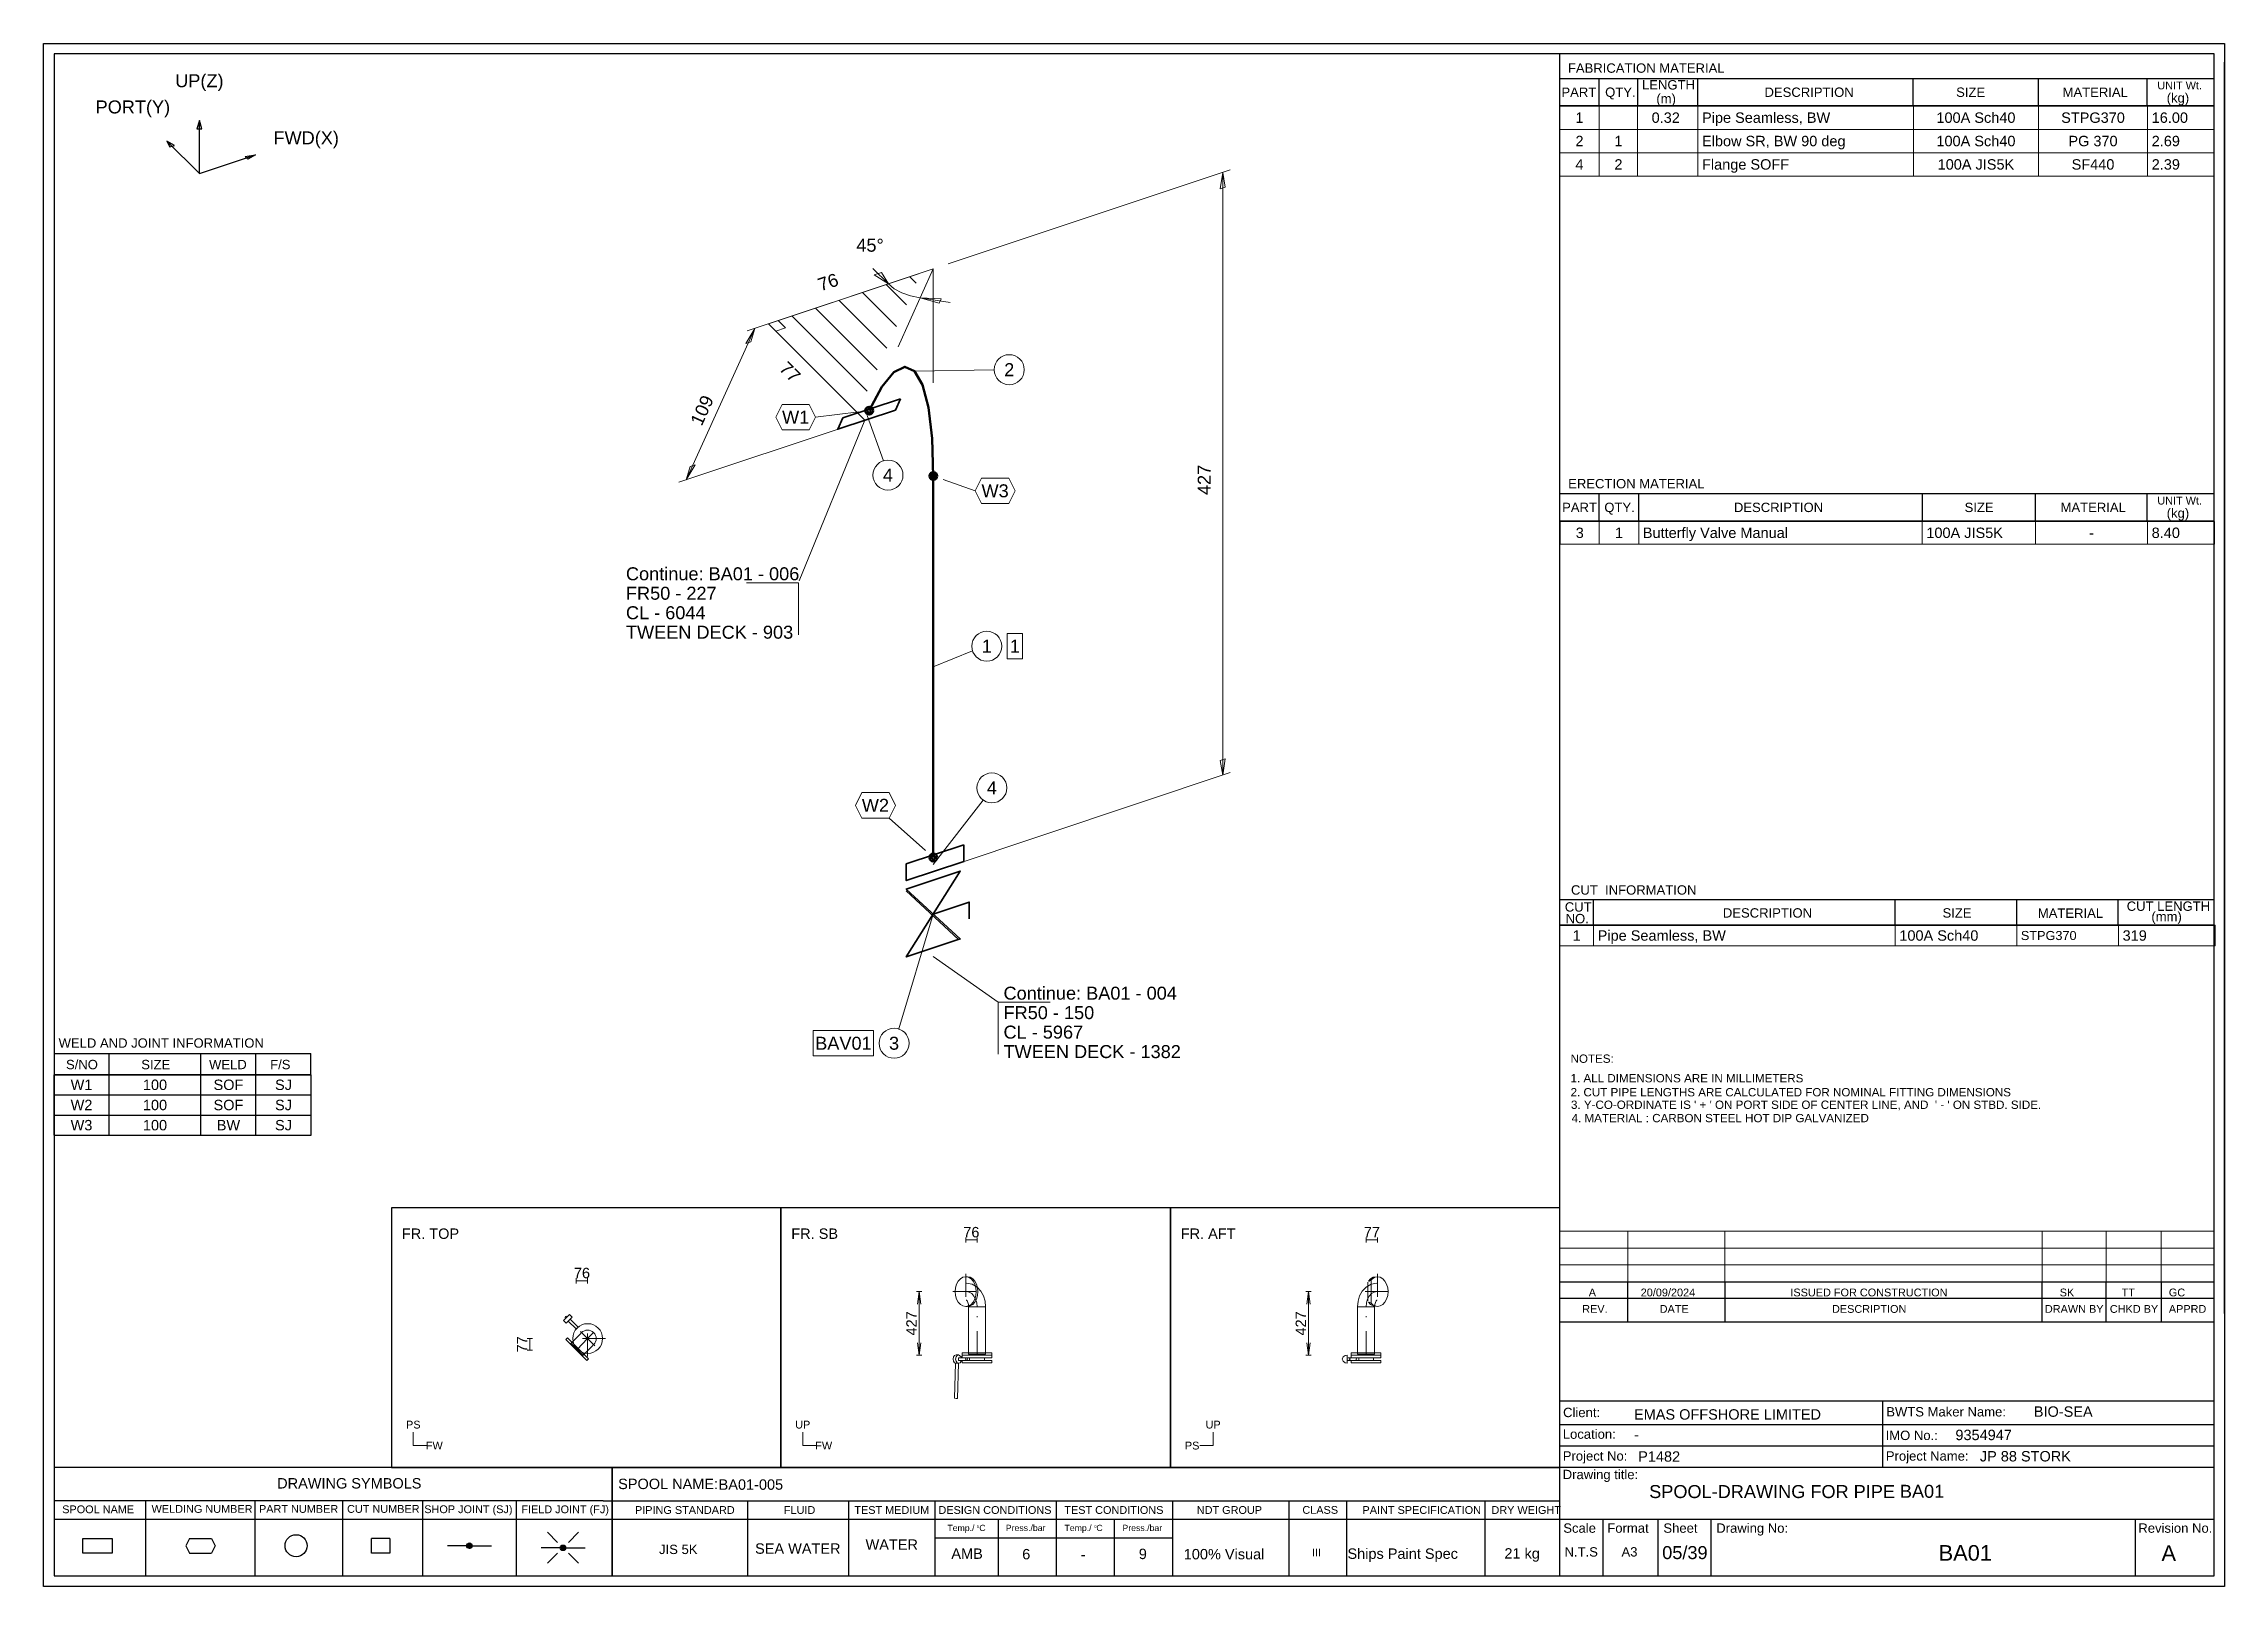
# Model space of a CAD drawing. Header units: millimetres. Extents: x 0 to 420, y 0 to 297.
import ezdxf
from ezdxf.enums import TextEntityAlignment as Align

# ---------------------------------------------------------------- set-up
doc = ezdxf.new("R2010")
doc.units = ezdxf.units.MM
doc.linetypes.add('DOTTED_DASHED5', pattern=[10, 4.444444, -2.666667, 0.222222, -2.666667])
doc.linetypes.add('DOTTED_DASHED6', pattern=[9.99992, 4.444409, -2.666645, 0.22222, -2.666645])
for name, color, linetype in [('FramesFromTables', 40, 'Continuous'), ('I_Coordinates', 11, 'Continuous'), ('I_CutNumbers', 10, 'Continuous'), ('I_Dimensions', 4, 'Continuous'), ('I_OtherComponents', 2, 'Continuous'), ('I_PartNumbers', 9, 'Continuous'), ('I_Pipes', 1, 'Continuous'), ('I_Tags', 8, 'Continuous'), ('I_Triangles', 5, 'Continuous'), ('SymbolsOnDrawingSheet', 1, 'Continuous'), ('TextFromTables', 2, 'Continuous'), ('TextFromTextBoxes', 2, 'Continuous')]:
    doc.layers.add(name, color=color, linetype=linetype)
doc.styles.add('Cadmatic Default Text', font='arial.ttf')

msp = doc.modelspace()

# ---------------------------------------------------------------- texts
at = {"layer": 'SymbolsOnDrawingSheet', "linetype": 'ByBlock', "lineweight": 25, "style": 'Cadmatic Default Text'}
for s, p in [('UP(Z)', (30, 289.86)), ('PORT(Y)', (17.19, 284.81)), ('FWD(X)', (50.57, 278.86))]:
    msp.add_text(s, height=2.5, dxfattribs=at).set_placement(p, align=Align.MIDDLE_CENTER)
for s, p in [('FR. TOP', (69, 68.9)), ('FR. SB', (144, 68.9)), ('FR. AFT', (219, 68.9))]:
    msp.add_text(s, height=2, dxfattribs=at).set_placement(p, align=Align.TOP_LEFT)
at = {"layer": 'SymbolsOnDrawingSheet', "linetype": 'ByBlock', "lineweight": 13, "style": 'Cadmatic Default Text'}
for s, p in [('76', (178.68, 68.19)), ('77', (255.81, 68.19)), ('76', (103.68, 60.33))]:
    msp.add_text(s, height=2, dxfattribs=at).set_placement(p, align=Align.MIDDLE_CENTER)
for s, p in [('427', (167.14, 50.63)), ('427', (242.12, 50.63)), ('77', (92.14, 46.59))]:
    msp.add_text(s, height=2, rotation=90, dxfattribs=at).set_placement(p, align=Align.MIDDLE_CENTER)
at = {"layer": 'SymbolsOnDrawingSheet', "linetype": 'ByBlock', "lineweight": 18, "style": 'Cadmatic Default Text'}
for s, p in [('PS', (71.2, 31.14)), ('UP', (146.2, 31.14)), ('UP', (225.24, 31.14)), ('FW', (75.24, 27.1)), ('FW', (150.24, 27.1)), ('PS', (221.2, 27.1))]:
    msp.add_text(s, height=1.5, dxfattribs=at).set_placement(p, align=Align.MIDDLE_CENTER)

# ---------------------------------------------------------------- blocks, each defined once
blk = doc.blocks.new('BA01726636989_BOM_4')
at = {"layer": 'FramesFromTables', "linetype": 'ByBlock', "lineweight": 18}
for p, q in [((292, 285), (418, 285)), ((292, 271.5), (292, 285)), ((292, 271.5), (292, 285)), ((299.6, 271.5), (299.6, 285)), ((299.6, 271.5), (299.6, 285)), ((307, 271.5), (307, 285)), ((307, 271.5), (307, 285)), ((318.6, 271.5), (318.6, 285)), ((318.6, 271.5), (318.6, 285)), ((360.1, 271.5), (360.1, 285)), ((360.1, 271.5), (360.1, 285)), ((384.2, 271.5), (384.2, 285)), ((384.2, 271.5), (384.2, 285)), ((405.2, 271.5), (405.2, 285)), ((405.2, 271.5), (405.2, 285)), ((418, 271.5), (418, 285)), ((292, 280.5), (418, 280.5)), ((292, 276), (418, 276)), ((292, 205), (418.1, 205)), ((292, 200.67), (292, 205)), ((292.1, 200.67), (292.1, 205)), ((299.6, 200.67), (299.6, 205)), ((299.6, 200.67), (299.6, 205)), ((307.2, 200.67), (307.2, 205)), ((307.2, 200.67), (307.2, 205)), ((361.8, 200.67), (361.8, 205)), ((361.8, 200.67), (361.8, 205)), ((383.6, 200.67), (383.6, 205)), ((383.6, 200.67), (383.6, 205)), ((405.2, 200.67), (405.2, 205)), ((405.2, 200.67), (405.2, 205)), ((418, 200.67), (418, 205)), ((292, 127.3), (418.2, 127.3)), ((292, 123.3), (292, 127.3)), ((292, 123.3), (292, 127.3)), ((298.5, 123.3), (298.5, 127.3)), ((298.5, 123.3), (298.5, 127.3)), ((356.6, 123.3), (356.6, 127.3)), ((356.6, 123.3), (356.6, 127.3)), ((380, 123.3), (380, 127.3)), ((380, 123.3), (380, 127.3)), ((399.6, 123.3), (399.6, 127.3)), ((399.6, 123.3), (399.6, 127.3)), ((418, 123.3), (418, 127.3)), ((292, 68.4), (418, 68.4)), ((292, 58.6), (292, 68.4)), ((292, 58.6), (292, 68.4)), ((305.1, 58.6), (305.1, 68.4)), ((305.1, 58.6), (305.1, 68.4)), ((323.8, 58.6), (323.8, 68.4)), ((323.8, 58.6), (323.8, 68.4)), ((384.9, 58.6), (384.9, 68.4)), ((384.9, 58.6), (384.9, 68.4)), ((397.2, 58.6), (397.2, 68.4)), ((397.2, 58.6), (397.2, 68.4)), ((407.8, 58.6), (407.8, 68.4)), ((407.8, 58.6), (407.8, 68.4)), ((418, 58.6), (418, 68.4)), ((292, 65.13), (418, 65.13)), ((292, 61.87), (418, 61.87))]:
    blk.add_line(p, q, dxfattribs=at)
at = {"layer": 'FramesFromTables', "linetype": 'ByBlock', "lineweight": -3}
for p, q in [((2, 98.5), (51.5, 98.5)), ((2, 86.85), (2, 98.5)), ((2, 86.85), (2, 98.5)), ((12.6, 86.85), (12.6, 98.5)), ((12.6, 86.85), (12.6, 98.5)), ((30.3, 86.85), (30.3, 98.5)), ((30.3, 86.85), (30.3, 98.5)), ((40.9, 86.85), (40.9, 98.5)), ((40.9, 86.85), (40.9, 98.5)), ((51.5, 86.85), (51.5, 98.5)), ((2, 94.62), (51.5, 94.62)), ((2, 90.73), (51.5, 90.73))]:
    blk.add_line(p, q, dxfattribs=at)
at = {"layer": 'FramesFromTables', "linetype": 'ByBlock', "lineweight": 18, "flags": 128}
for points in [[(292, 271.5), (418, 271.5), (418, 285)], [(292, 200.67), (418.1, 200.67), (418.1, 205)], [(292, 123.3), (418.2, 123.3), (418.2, 127.3)], [(292, 58.6), (418, 58.6), (418, 68.4)]]:
    blk.add_lwpolyline(points, dxfattribs=at)
at = {"layer": 'FramesFromTables', "linetype": 'ByBlock', "lineweight": -3, "flags": 128}
blk.add_lwpolyline([(2, 86.85), (51.5, 86.85), (51.5, 98.5)], dxfattribs=at)
at = {"layer": 'TextFromTables', "linetype": 'ByBlock', "lineweight": 13, "style": 'Cadmatic Default Text'}
for s, p in [('1', (295.8, 282.75)), ('2', (295.8, 278.25)), ('4', (295.8, 273.75))]:
    blk.add_text(s, height=2, dxfattribs=at).set_placement(p, align=Align.MIDDLE_CENTER)
at = {"layer": 'TextFromTables', "linetype": 'ByBlock', "lineweight": 25, "style": 'Cadmatic Default Text'}
for s, p in [('0.32 ', (312.8, 282.75)), ('100A Sch40', (372.15, 282.75)), ('STPG370', (394.7, 282.75)), ('1', (303.3, 278.25)), ('100A Sch40', (372.15, 278.25)), ('PG 370', (394.7, 278.25)), ('2', (303.3, 273.75)), ('100A JIS5K', (372.15, 273.75)), ('SF440', (394.7, 273.75)), ('3', (295.85, 202.83)), ('1', (303.4, 202.83)), ('-', (394.4, 202.83)), ('1', (295.25, 125.3)), ('W1', (7.3, 96.56)), ('100', (21.45, 96.56)), ('SOF', (35.6, 96.56)), ('SJ', (46.2, 96.56)), ('W2', (7.3, 92.67)), ('100', (21.45, 92.67)), ('SOF', (35.6, 92.67)), ('SJ', (46.2, 92.67)), ('W3', (7.3, 88.79)), ('100', (21.45, 88.79)), ('BW', (35.6, 88.79)), ('SJ', (46.2, 88.79))]:
    blk.add_text(s, height=2, dxfattribs=at).set_placement(p, align=Align.MIDDLE_CENTER)
for s, height, p in [('Pipe Seamless, BW ', 2, (319.4, 282.75)), ('16.00', 2, (406, 282.75)), ('Elbow SR, BW 90 deg', 2, (319.4, 278.25)), ('2.69', 2, (406, 278.25)), ('Flange SOFF ', 2, (319.4, 273.75)), ('2.39', 2, (406, 273.75)), ('Butterfly Valve Manual ', 2, (308, 202.83)), ('100A JIS5K', 2, (362.6, 202.83)), ('8.40', 2, (406, 202.83)), ('Pipe Seamless, BW', 2, (299.3, 125.3)), ('100A Sch40', 2, (357.4, 125.3)), ('STPG370', 1.75, (380.8, 125.3)), ('319', 2, (400.4, 125.3))]:
    blk.add_text(s, height=height, dxfattribs=at).set_placement(p, align=Align.MIDDLE_LEFT)
at = {"layer": 'TextFromTextBoxes', "linetype": 'ByBlock', "lineweight": -3, "style": 'Cadmatic Default Text'}
for s, p in [('EMAS OFFSHORE LIMITED', (306.3, 33.1)), ('BIO-SEA', (383.3, 33.65)), ('9354947', (368.2, 29.15)), ('-', (306.3, 29.2)), ('P1482', (307.1, 25)), ('JP 88 STORK', (372.9, 25.05)), ('BA01-005', (130, 19.6))]:
    blk.add_text(s, height=2, dxfattribs=at).set_placement(p, align=Align.MIDDLE_LEFT)
at = {"layer": 'TextFromTextBoxes', "linetype": 'ByBlock', "lineweight": 25, "style": 'Cadmatic Default Text'}
blk.add_text('BA01', height=2.5, dxfattribs=at).set_placement((357.5, 18.3), align=Align.MIDDLE_LEFT)
at = {"layer": 'TextFromTextBoxes', "linetype": 'ByBlock', "lineweight": -3, "style": 'Cadmatic Default Text'}
for s, height, p in [('WATER', 2, (163.35, 8.05)), ('SEA WATER', 2, (145.25, 7.28)), ('AMB', 2, (177.85, 6.3)), ('6', 2, (189.25, 6.2)), ('-', 2, (200.2, 6.15)), ('9', 2, (211.7, 6.25)), ('100% Visual', 2, (227.35, 6.2)), ('Ships Paint Spec', 2, (261.75, 6.3)), ('21 kg', 2, (284.75, 6.35)), ('05/39', 2.5, (316.1, 6.5))]:
    blk.add_text(s, height=height, dxfattribs=at).set_placement(p, align=Align.MIDDLE_CENTER)
at = {"layer": 'TextFromTextBoxes', "linetype": 'ByBlock', "lineweight": 25, "style": 'Cadmatic Default Text'}
blk.add_text('BA01', height=3, dxfattribs=at).set_placement((370.1, 6.45), align=Align.MIDDLE_CENTER)
blk = doc.blocks.new('SEDS_SPOOL_FORMAT_Gol_4')
at = {"layer": 'SymbolsOnDrawingSheet', "linetype": 'ByBlock', "lineweight": -3, "flags": 128}
for points in [[(0, 297), (420, 297), (420, 0), (0, 0), (0, 297)], [(418.01, 295.01), (2, 295.01)], [(2, 295.01), (2, 2)], [(292.02, 50.91), (292.02, 295.01)], [(418.01, 2), (418.01, 295.01)], [(292.02, 290.3), (418.01, 290.3)], [(299.59, 285.01), (299.59, 290.3)], [(307.02, 285.01), (307.02, 290.3)], [(318.61, 285.01), (318.61, 290.3)], [(360.08, 285.01), (360.08, 290.3)], [(384.18, 285.01), (384.18, 290.3)], [(405.15, 285.01), (405.15, 290.3)], [(405.15, 285.01), (405.15, 290.3)], [(420, 52.53), (420, 293.46)], [(420, 52.53), (420, 293.46)], [(292.02, 284.66), (292.02, 288.77)], [(292, 285), (418, 285)], [(292, 253.5), (292, 285)], [(292, 253.5), (292, 285)], [(292.02, 285.01), (418.01, 285.01)], [(418.01, 285.01), (292.02, 285.01)], [(418, 253.5), (418, 285)], [(292.02, 210.38), (418.01, 210.38)], [(299.57, 205.08), (299.57, 210.38)], [(307.21, 205.08), (307.21, 210.38)], [(361.83, 205.03), (361.83, 210.38)], [(383.61, 205.08), (383.61, 210.38)], [(405.15, 205.17), (405.15, 210.38)], [(292.02, 205.08), (292.02, 209.18)], [(292.02, 205.08), (418.01, 205.08)], [(292.02, 186.7), (292.02, 205.08)], [(292.02, 186.7), (292.02, 205.08)], [(418.01, 205.08), (292.02, 205.08)], [(418, 166), (418, 205)], [(292.02, 132.23), (418.01, 132.23)], [(292.02, 127.3), (292.02, 131.41)], [(298.48, 127.3), (298.48, 132.23)], [(356.6, 127.3), (356.6, 132.23)], [(380.01, 127.3), (380.01, 132.23)], [(399.56, 127.3), (399.56, 132.23)], [(292.02, 127.3), (418.01, 127.3)], [(418.01, 127.3), (292.02, 127.3)], [(418, 111.3), (418, 127.3)], [(2, 102.57), (51.49, 102.57)], [(12.6, 98.45), (12.6, 102.57)], [(30.28, 98.45), (30.28, 102.57)], [(40.88, 98.45), (40.88, 102.57)], [(51.49, 98.45), (51.49, 102.57)], [(2, 98.5), (51.5, 98.5)], [(2, 98.5), (51.5, 98.5)], [(51.49, 98.47), (2, 98.47)], [(2, 98.45), (51.49, 98.45)], [(418, 55.4), (418, 68.5)], [(292.02, 52.57), (292.02, 66.5)], [(292.02, 52.57), (292.02, 66.5)], [(292.02, 58.6), (418.01, 58.6)], [(292.02, 55.47), (418.01, 55.47)], [(305.1, 50.91), (305.1, 58.6)], [(323.84, 50.91), (323.84, 58.6)], [(384.91, 50.91), (384.91, 58.6)], [(397.21, 50.91), (397.21, 58.6)], [(407.86, 50.91), (407.86, 58.6)], [(292.02, 50.91), (418.01, 50.91)], [(292.02, 2), (292.02, 50.91)], [(292.02, 35.73), (418.01, 35.73)], [(354.24, 22.93), (354.24, 35.73)], [(292.02, 31.13), (418.01, 31.13)], [(292.02, 27.03), (418.01, 27.03)], [(2, 22.93), (107.74, 22.93)], [(107.74, 22.93), (292.02, 22.93)], [(109.52, 22.93), (109.52, 2)], [(109.52, 2), (109.52, 22.93)], [(292.02, 22.93), (418.01, 22.93)], [(107.74, 16.45), (2, 16.45)], [(2, 12.91), (292.02, 12.91)], [(19.62, 16.45), (19.62, 2)], [(40.69, 16.45), (40.69, 2)], [(57.56, 16.45), (57.56, 2)], [(72.95, 16.45), (72.95, 2)], [(91.02, 16.45), (91.02, 2)], [(107.74, 16.45), (292.02, 16.45)], [(135.58, 16.45), (135.58, 2)], [(155.03, 16.45), (155.03, 2)], [(171.67, 16.45), (171.67, 2)], [(183.82, 12.91), (183.82, 2)], [(195.02, 16.45), (195.02, 2)], [(206.21, 12.91), (206.21, 2)], [(217.4, 16.45), (217.4, 2)], [(239.85, 16.45), (239.85, 2)], [(250.91, 16.34), (250.91, 2)], [(277.59, 16.45), (277.59, 2)], [(292.02, 12.91), (418.01, 12.91)], [(300.39, 2), (300.39, 12.91)], [(310.96, 2), (310.96, 12.91)], [(321.13, 2), (321.13, 12.91)], [(402.9, 2), (402.9, 12.91)], [(13.2, 6.41), (7.55, 6.41), (7.55, 9.23), (13.2, 9.23)], [(13.2, 9.23), (13.2, 6.41)], [(28.12, 9.23), (27.42, 7.82)], [(28.12, 9.23), (32.36, 9.23)], [(32.36, 9.23), (33.07, 7.82)], [(66.68, 9.23), (66.68, 6.41), (63.15, 6.41), (63.15, 9.23)], [(66.68, 9.23), (63.15, 9.23)], [(99, 8.47), (97.06, 10.41)], [(101.09, 8.47), (103.03, 10.41)], [(171.67, 9.37), (217.4, 9.37)], [(171.67, 9.37), (217.4, 9.37)], [(27.42, 7.82), (28.12, 6.41)], [(28.12, 6.41), (32.36, 6.41)], [(33.07, 7.82), (32.36, 6.41)], [(81.48, 7.82), (77.79, 7.82)], [(81.49, 7.78), (82.04, 8.32)], [(81.51, 7.9), (81.93, 8.32)], [(81.52, 7.7), (82.14, 8.32)], [(81.55, 7.62), (82.22, 8.29)], [(81.56, 8.06), (81.76, 8.26)], [(81.57, 7.54), (82.28, 8.25)], [(81.62, 7.48), (82.34, 8.2)], [(81.68, 7.44), (82.4, 8.16)], [(81.74, 7.39), (82.45, 8.1)], [(81.8, 7.35), (82.48, 8.02)], [(81.88, 7.32), (82.5, 7.94)], [(81.98, 7.32), (82.53, 7.86)], [(82.09, 7.32), (82.52, 7.75)], [(82.24, 7.36), (82.47, 7.59)], [(82.54, 7.82), (86.24, 7.82)], [(99.51, 7.42), (95.82, 7.42)], [(99, 6.38), (97.06, 4.44)], [(99.53, 7.47), (99.99, 7.93)], [(99.53, 7.37), (100.1, 7.93)], [(99.56, 7.29), (100.2, 7.93)], [(99.58, 7.62), (99.88, 7.93)], [(99.58, 7.21), (100.27, 7.89)], [(99.61, 7.13), (100.33, 7.84)], [(99.67, 7.08), (100.39, 7.8)], [(99.73, 7.03), (100.45, 7.75)], [(99.79, 6.99), (100.49, 7.69)], [(99.85, 6.94), (100.52, 7.61)], [(99.94, 6.92), (100.54, 7.53)], [(100.04, 6.92), (100.57, 7.45)], [(100.15, 6.92), (100.54, 7.31)], [(100.38, 7.04), (100.49, 7.15)], [(100.57, 7.42), (104.27, 7.42)], [(101.09, 6.38), (103.03, 4.44)], [(2, 2), (418.01, 2)]]:
    blk.add_lwpolyline(points, dxfattribs=at)
at = {"layer": 'SymbolsOnDrawingSheet', "linetype": 'ByBlock', "lineweight": -3}
for centre, radius in [((48.63, 7.82), 2.12), ((82.01, 7.82), 0.53), ((100.04, 7.42), 0.53)]:
    blk.add_circle(centre, radius, dxfattribs=at)
at = {"layer": 'SymbolsOnDrawingSheet', "linetype": 'ByBlock', "lineweight": -3, "style": 'Cadmatic Default Text'}
for s, height, p in [('FABRICATION MATERIAL', 1.8, (293.57, 293.19)), ('LENGTH', 1.8, (307.84, 289.97)), ('PART', 1.8, (292.32, 288.55)), ('QTY.', 1.8, (300.74, 288.55)), ('DESCRIPTION', 1.8, (331.43, 288.55)), ('SIZE', 1.8, (368.34, 288.55)), ('MATERIAL', 1.8, (388.84, 288.55)), ('UNIT Wt.', 1.5, (407.08, 289.7)), (' (kg)', 1.8, (408.19, 287.46)), ('ERECTION MATERIAL', 1.8, (293.62, 213.19)), ('PART', 1.8, (292.45, 208.62)), ('QTY.', 1.8, (300.58, 208.62)), ('DESCRIPTION', 1.8, (325.54, 208.62)), ('SIZE', 1.8, (369.97, 208.62)), ('MATERIAL', 1.8, (388.45, 208.62)), ('UNIT Wt.', 1.5, (407.08, 209.77)), (' (kg)', 1.8, (408.19, 207.53)), ('CUT  INFORMATION', 1.8, (294.16, 134.97)), ('CUT ', 1.8, (292.97, 131.7)), ('DESCRIPTION', 1.8, (323.41, 130.55)), ('SIZE', 1.8, (365.72, 130.55)), ('MATERIAL', 1.8, (384.07, 130.5)), ('CUT LENGTH', 1.8, (401.19, 131.85)), ('NO.', 1.8, (293.13, 129.46)), ('(mm)', 1.8, (405.94, 129.85)), ('WELD AND JOINT INFORMATION', 1.8, (2.89, 105.5)), ('S/NO', 1.8, (4.31, 101.36)), ('SIZE', 1.8, (18.81, 101.36)), ('WELD', 1.8, (31.86, 101.36)), ('F/S', 1.8, (43.63, 101.36)), ('SPOOL-DRAWING FOR PIPE', 2.5, (309.22, 19.5))]:
    blk.add_text(s, height=height, dxfattribs=at).set_placement(p, align=Align.TOP_LEFT)
for s, height, p in [('(m)', 1.8, (310.6, 285.51)), ('Client:', 1.8, (292.64, 32.58)), ('BWTS Maker Name:', 1.8, (354.88, 32.71)), ('Location:', 1.8, (292.58, 28.41)), ('IMO No.:', 1.8, (354.76, 28.17)), ('Project No:', 1.8, (292.58, 24.2)), ('Project Name:', 1.8, (354.8, 24.2)), ('Drawing title:', 1.8, (292.57, 20.64)), ('DRAWING SYMBOLS', 2, (44.98, 18.84)), ('Temp./  C   ', 1.2, (174.06, 10.65)), ('0', 0.53, (179.71, 11.25)), ('Press./bar', 1.2, (185.31, 10.65)), ('Temp./  C   ', 1.2, (196.61, 10.65)), ('0', 0.53, (202.37, 11.25)), ('Press./bar', 1.2, (207.78, 10.65)), ('Scale', 1.8, (292.68, 10.32)), ('Format', 1.8, (301.16, 10.32)), ('Sheet', 1.8, (311.96, 10.32)), ('Drawing No:', 1.8, (322.14, 10.32)), ('Revision No.', 1.8, (403.43, 10.32)), ('N.T.S', 1.8, (292.92, 5.74)), ('A3', 1.8, (303.89, 5.74))]:
    blk.add_text(s, height=height, dxfattribs=at).set_placement(p)
for s, height, p in [('NOTES:', 1.6, (294.08, 101.59)), ('1. ALL DIMENSIONS ARE IN MILLIMETERS', 1.6, (294.08, 97.83)), ('2. CUT PIPE LENGTHS ARE CALCULATED FOR NOMINAL FITTING DIMENSIONS', 1.6, (294.08, 95.13)), ("3. Y-CO-ORDINATE IS ' + ' ON PORT SIDE OF CENTER LINE, AND  ' - ' ON STBD. SIDE.", 1.6, (294.16, 92.72)), ('4. MATERIAL : CARBON STEEL HOT DIP GALVANIZED', 1.6, (294.28, 90.15)), ('A', 1.5, (297.58, 56.58)), ('20/09/2024', 1.5, (307.59, 56.58)), ('ISSUED FOR CONSTRUCTION', 1.5, (336.41, 56.58)), ('SK', 1.5, (388.28, 56.58)), ('TT', 1.5, (400.21, 56.58)), ('GC', 1.5, (409.3, 56.58)), ('REV.', 1.5, (296.32, 53.41)), ('DATE', 1.5, (311.24, 53.41)), ('DESCRIPTION', 1.5, (344.43, 53.41)), ('DRAWN BY', 1.5, (385.43, 53.41)), ('CHKD BY', 1.5, (397.94, 53.41)), ('APPRD', 1.5, (409.3, 53.41)), ('SPOOL NAME:', 2, (110.65, 19.73)), ('SPOOL NAME', 1.5, (3.58, 14.83)), ('WELDING NUMBER', 1.5, (20.79, 14.91)), ('PART NUMBER', 1.5, (41.48, 14.91)), ('CUT NUMBER', 1.5, (58.44, 14.91)), ('SHOP JOINT (SJ)', 1.5, (73.31, 14.85)), ('FIELD JOINT (FJ)', 1.5, (92, 14.83)), ('PIPING STANDARD', 1.5, (113.89, 14.7)), ('FLUID', 1.5, (142.57, 14.7)), ('TEST MEDIUM', 1.5, (156.14, 14.7)), ('DESIGN CONDITIONS', 1.5, (172.34, 14.7)), ('TEST CONDITIONS', 1.5, (196.58, 14.7)), ('NDT GROUP', 1.5, (222.09, 14.7)), ('CLASS', 1.5, (242.43, 14.72)), ('PAINT SPECIFICATION', 1.5, (254.01, 14.7)), ('DRY WEIGHT', 1.5, (278.84, 14.7)), ('JIS 5K', 1.8, (118.53, 7.12)), ('III', 1.5, (244.26, 6.51)), ('A', 3, (407.89, 6.4))]:
    blk.add_text(s, height=height, dxfattribs=at).set_placement(p, align=Align.MIDDLE_LEFT)
blk = doc.blocks.new('BA01726636989_PRT_25_3')
at = {"layer": 'I_OtherComponents', "linetype": 'ByBlock', "lineweight": 35}
blk.add_line((114.15, 110.61), (124.2, 101.22), dxfattribs=at)
at = {"layer": 'I_OtherComponents', "linetype": 'ByBlock', "lineweight": 35, "flags": 128}
for points in [[(119.35, 112.67), (124.54, 114.4), (114.15, 97.87), (124.54, 101.34), (114.15, 110.94), (119.35, 112.67)], [(119.35, 106.14), (126.27, 108.45), (126.27, 105.18)]]:
    blk.add_lwpolyline(points, dxfattribs=at)
at = {"layer": 'I_OtherComponents', "flags": 1}
blk.add_attdef('ValvePos', (119.35, 106.14), '', height=2.5, dxfattribs=at)
blk = doc.blocks.new('BA01726636989_PRT_26_3')
at = {"layer": 'I_OtherComponents', "linetype": 'ByBlock', "lineweight": 35, "flags": 128}
blk.add_lwpolyline([(125.23, 119.48), (125.23, 116.27), (114.15, 112.57), (114.15, 115.78), (125.23, 119.48)], dxfattribs=at)
at = {"layer": 'I_OtherComponents', "linetype": 'ByBlock', "lineweight": 50}
for radius in [0.75, 0.375]:
    blk.add_circle((119.35, 117.02), radius, dxfattribs=at)
blk = doc.blocks.new('BA01726636989_PRT_27_3')
at = {"layer": 'I_Pipes', "linetype": 'ByBlock', "lineweight": 50}
blk.add_line((119.35, 117.02), (119.35, 190.46), dxfattribs=at)
blk = doc.blocks.new('BA01726636989_PRT_28_3')
at = {"layer": 'I_Pipes', "linetype": 'ByBlock', "lineweight": 0}
for q in [(112.55, 215.33), (119.35, 208.4)]:
    blk.add_line((119.35, 230.33), q, dxfattribs=at)
at = {"layer": 'I_Pipes', "linetype": 'ByBlock', "lineweight": 50, "flags": 128}
blk.add_lwpolyline([(119.35, 190.46), (119.11, 197.71), (118.41, 203.64), (117.26, 208.01), (115.73, 210.66), (113.86, 211.49), (111.72, 210.46), (109.41, 207.61), (107, 203.05)], dxfattribs=at)
at = {"layer": 'I_Pipes', "linetype": 'ByBlock', "lineweight": 50}
for centre, radius in [((107, 203.05), 0.75), ((107, 203.05), 0.375), ((119.35, 190.46), 0.75), ((119.35, 190.46), 0.375)]:
    blk.add_circle(centre, radius, dxfattribs=at)
blk = doc.blocks.new('BA01726636989_PRT_29_3')
at = {"layer": 'I_OtherComponents', "linetype": 'ByBlock', "lineweight": 35, "flags": 128}
blk.add_lwpolyline([(113.04, 205.35), (112.04, 203.15), (100.96, 199.46), (101.95, 201.66), (113.04, 205.35)], dxfattribs=at)
at = {"layer": 'I_OtherComponents', "linetype": 'ByBlock', "lineweight": 50}
for radius in [0.75, 0.375]:
    blk.add_circle((107, 203.05), radius, dxfattribs=at)
blk = doc.blocks.new('BA01726636989_TRI_0_3')
at = {"layer": 'I_Triangles', "linetype": 'ByBlock', "lineweight": 0}
for p, q in [((110.28, 227.3), (114.16, 223.42)), ((114.81, 228.82), (116.05, 227.58)), ((96.67, 222.77), (108.51, 210.93)), ((101.21, 224.28), (110.39, 215.09)), ((105.74, 225.79), (112.28, 219.26)), ((92.14, 221.26), (106.62, 206.77))]:
    blk.add_line(p, q, dxfattribs=at)
at = {"layer": 'I_Triangles', "linetype": 'ByBlock', "lineweight": 0, "flags": 128}
for points in [[(119.35, 230.33), (87.6, 219.75), (106.15, 201.19)], [(122.62, 223.87), (116.82, 224.74), (120.89, 224.6), (120.48, 223.71), (116.82, 224.74), (114.96, 225.14), (113.28, 225.74), (111.84, 226.51), (110.69, 227.44), (109.38, 229.67), (107.99, 229.21), (110.69, 227.44), (107.69, 230.44)], [(89.5, 220.38), (90.91, 218.96), (89.01, 218.33)]]:
    blk.add_lwpolyline(points, dxfattribs=at)
at = {"layer": 'I_Triangles', "linetype": 'ByBlock', "lineweight": 0, "style": 'Cadmatic Default Text'}
blk.add_text('45°', height=2.5, dxfattribs=at).set_placement((107.16, 234.89), align=Align.MIDDLE_CENTER)
for s, rotation, p in [('76', 18.435, (99.09, 227.79)), ('77', 315, (91.76, 210.49))]:
    blk.add_text(s, height=2.5, rotation=rotation, dxfattribs=at).set_placement(p, align=Align.MIDDLE_CENTER)
blk = doc.blocks.new('BA01726636989_DIM_0_3')
at = {"layer": 'I_Dimensions', "linetype": 'ByBlock', "lineweight": 0}
for p, q in [((176.5, 249.38), (122.19, 231.28)), ((175.08, 132.88), (175.08, 248.91)), ((122.19, 115.25), (176.5, 133.35))]:
    blk.add_line(p, q, dxfattribs=at)
at = {"layer": 'I_Dimensions', "linetype": 'ByBlock', "lineweight": 0, "flags": 128}
for points in [[(175.08, 248.91), (175.56, 246.06), (174.61, 245.75), (175.08, 248.91)], [(175.08, 132.88), (175.56, 136.04), (174.61, 135.72), (175.08, 132.88)]]:
    blk.add_lwpolyline(points, dxfattribs=at)
at = {"layer": 'I_Dimensions', "linetype": 'ByBlock', "lineweight": 0, "style": 'Cadmatic Default Text'}
blk.add_text('427', height=2.5, rotation=90, dxfattribs=at).set_placement((171.52, 189.71), align=Align.MIDDLE_CENTER)
blk = doc.blocks.new('BA01726636989_DIM_1_3')
at = {"layer": 'I_Dimensions', "linetype": 'ByBlock', "lineweight": 0}
for p, q in [((83.53, 218.39), (116.5, 229.38)), ((71.76, 189.73), (84.96, 218.86)), ((103.31, 200.24), (70.34, 189.25))]:
    blk.add_line(p, q, dxfattribs=at)
at = {"layer": 'I_Dimensions', "linetype": 'ByBlock', "lineweight": 0, "flags": 128}
for points in [[(84.96, 218.86), (84.19, 216.29), (83.24, 215.97), (84.96, 218.86)], [(71.76, 189.73), (73.48, 192.62), (72.53, 192.3), (71.76, 189.73)]]:
    blk.add_lwpolyline(points, dxfattribs=at)
at = {"layer": 'I_Dimensions', "linetype": 'ByBlock', "lineweight": 0, "style": 'Cadmatic Default Text'}
blk.add_text('109', height=2.5, rotation=65.6403, dxfattribs=at).set_placement((74.8, 203.11), align=Align.MIDDLE_CENTER)
blk = doc.blocks.new('BA01726636989_CRD_0_3')
at = {"layer": 'I_Coordinates', "linetype": 'ByBlock', "lineweight": 0}
blk.add_line((93.54, 170.31), (106.15, 201.19), dxfattribs=at)
at = {"layer": 'I_Coordinates', "linetype": 'ByBlock', "lineweight": 0, "flags": 128}
blk.add_lwpolyline([(93.37, 159.89), (93.37, 169.89), (83.37, 169.89)], dxfattribs=at)
at = {"layer": 'I_Coordinates', "linetype": 'ByBlock', "lineweight": 0, "style": 'Cadmatic Default Text'}
for s, p in [('Continue: BA01 - 006', (60.15, 172.89)), ('FR50 - 227', (60.15, 169.14)), ('CL - 6044', (60.15, 165.39)), ('TWEEN DECK - 903', (60.15, 161.64))]:
    blk.add_text(s, height=2.5, dxfattribs=at).set_placement(p, align=Align.TOP_LEFT)
blk = doc.blocks.new('BA01726636989_CRD_1_3')
at = {"layer": 'I_Coordinates', "linetype": 'ByBlock', "lineweight": 0}
blk.add_line((131.87, 89.15), (119.35, 97.97), dxfattribs=at)
at = {"layer": 'I_Coordinates', "linetype": 'ByBlock', "lineweight": 0, "flags": 128}
blk.add_lwpolyline([(131.87, 79.15), (131.87, 89.15), (141.87, 89.15)], dxfattribs=at)
at = {"layer": 'I_Coordinates', "linetype": 'ByBlock', "lineweight": 0, "style": 'Cadmatic Default Text'}
for s, p in [('Continue: BA01 - 004', (132.87, 92.15)), ('FR50 - 150', (132.87, 88.4)), ('CL - 5967', (132.87, 84.65)), ('TWEEN DECK - 1382', (132.87, 80.9))]:
    blk.add_text(s, height=2.5, dxfattribs=at).set_placement(p, align=Align.TOP_LEFT)
blk = doc.blocks.new('BA01726636989_PTN_0_3')
at = {"layer": 'I_PartNumbers', "linetype": 'ByBlock', "lineweight": 0}
blk.add_line((112.68, 84.01), (119.35, 106.14), dxfattribs=at)
blk.add_circle((111.79, 81.26), 2.89, dxfattribs=at)
at = {"layer": 'I_PartNumbers', "linetype": 'ByBlock', "lineweight": 0, "style": 'Cadmatic Default Text'}
blk.add_text('3', height=2.5, dxfattribs=at).set_placement((111.79, 81.26), align=Align.MIDDLE_CENTER)
blk = doc.blocks.new('BA01726636989_PTN_1_3')
at = {"layer": 'I_PartNumbers', "linetype": 'ByBlock', "lineweight": 0}
blk.add_line((109.73, 193.39), (106.58, 202.12), dxfattribs=at)
blk.add_circle((110.62, 190.64), 2.89, dxfattribs=at)
at = {"layer": 'I_PartNumbers', "linetype": 'ByBlock', "lineweight": 0, "style": 'Cadmatic Default Text'}
blk.add_text('4', height=2.5, dxfattribs=at).set_placement((110.62, 190.64), align=Align.MIDDLE_CENTER)
blk = doc.blocks.new('BA01726636989_PTN_2_3')
at = {"layer": 'I_PartNumbers', "linetype": 'ByBlock', "lineweight": 0}
blk.add_line((131.08, 210.93), (115.73, 210.66), dxfattribs=at)
blk.add_circle((133.97, 210.93), 2.89, dxfattribs=at)
at = {"layer": 'I_PartNumbers', "linetype": 'ByBlock', "lineweight": 0, "style": 'Cadmatic Default Text'}
blk.add_text('2', height=2.5, dxfattribs=at).set_placement((133.97, 210.93), align=Align.MIDDLE_CENTER)
blk = doc.blocks.new('BA01726636989_PTN_3_3')
at = {"layer": 'I_PartNumbers', "linetype": 'ByBlock', "lineweight": 0}
blk.add_line((126.9, 156.8), (119.35, 153.74), dxfattribs=at)
blk.add_circle((129.65, 157.7), 2.89, dxfattribs=at)
at = {"layer": 'I_PartNumbers', "linetype": 'ByBlock', "lineweight": 0, "style": 'Cadmatic Default Text'}
blk.add_text('1', height=2.5, dxfattribs=at).set_placement((129.65, 157.7), align=Align.MIDDLE_CENTER)
blk = doc.blocks.new('BA01726636989_PTN_4_3')
at = {"layer": 'I_PartNumbers', "linetype": 'ByBlock', "lineweight": 0}
blk.add_line((128.93, 128.08), (119.35, 115.66), dxfattribs=at)
blk.add_circle((130.63, 130.42), 2.89, dxfattribs=at)
at = {"layer": 'I_PartNumbers', "linetype": 'ByBlock', "lineweight": 0, "style": 'Cadmatic Default Text'}
blk.add_text('4', height=2.5, dxfattribs=at).set_placement((130.63, 130.42), align=Align.MIDDLE_CENTER)
blk = doc.blocks.new('BA01726636989_CUT_5_3')
at = {"layer": 'I_CutNumbers', "linetype": 'ByBlock', "lineweight": 0, "flags": 128}
blk.add_lwpolyline([(136.53, 155.25), (136.53, 160.15), (133.58, 160.15), (133.58, 155.25), (136.53, 155.25)], dxfattribs=at)
at = {"layer": 'I_CutNumbers', "linetype": 'ByBlock', "lineweight": 0, "style": 'Cadmatic Default Text'}
blk.add_text('1', height=2.5, dxfattribs=at).set_placement((135.05, 157.7), align=Align.MIDDLE_CENTER)
blk = doc.blocks.new('BA01726636989_vpo_6_3')
at = {"layer": 'I_Tags', "linetype": 'ByBlock', "lineweight": 0, "flags": 128}
blk.add_lwpolyline([(107.85, 78.81), (107.85, 83.71), (96.24, 83.71), (96.24, 78.81), (107.85, 78.81)], dxfattribs=at)
at = {"layer": 'I_Tags', "linetype": 'ByBlock', "lineweight": 0, "style": 'Cadmatic Default Text'}
blk.add_text('BAV01', height=2.5, dxfattribs=at).set_placement((102.04, 81.26), align=Align.MIDDLE_CENTER)
blk = doc.blocks.new('Pi_Weld_1')
at = {"layer": 'I_Tags', "linetype": 'ByBlock', "lineweight": 0, "flags": 128}
for points in [[(-2.62, 2.45), (-3.84, 0)], [(-3.84, 0), (-2.62, -2.45)], [(2.62, 2.45), (-2.62, 2.45)], [(3.84, 0), (2.62, 2.45)], [(2.62, -2.45), (3.84, 0)], [(-2.62, -2.45), (2.62, -2.45)], [(2.62, -2.45), (9.65, -8.71)]]:
    blk.add_lwpolyline(points, dxfattribs=at)
at = {"layer": 'I_Tags', "linetype": 'ByBlock', "lineweight": 0, "style": 'Cadmatic Default Text'}
blk.add_text('W2', height=2.5, dxfattribs=at).set_placement((0, 0), align=Align.MIDDLE_CENTER)
blk = doc.blocks.new('Pi_Weld_2')
at = {"layer": 'I_Tags', "linetype": 'ByBlock', "lineweight": 0, "flags": 128}
for points in [[(-2.62, 2.45), (-3.84, 0)], [(-3.84, 0), (-2.62, -2.45)], [(2.62, 2.45), (-2.62, 2.45)], [(3.84, 0), (2.62, 2.45)], [(2.62, -2.45), (3.84, 0)], [(3.84, 0), (12.17, 1.02)], [(-2.62, -2.45), (2.62, -2.45)]]:
    blk.add_lwpolyline(points, dxfattribs=at)
at = {"layer": 'I_Tags', "linetype": 'ByBlock', "lineweight": 0, "style": 'Cadmatic Default Text'}
blk.add_text('W1', height=2.5, dxfattribs=at).set_placement((0, 0), align=Align.MIDDLE_CENTER)
blk = doc.blocks.new('Pi_Weld_3')
at = {"layer": 'I_Tags', "linetype": 'ByBlock', "lineweight": 0, "flags": 128}
for points in [[(-3.84, 0), (-10.02, 2.19)], [(-2.62, 2.45), (-3.84, 0)], [(-3.84, 0), (-2.62, -2.45)], [(2.62, 2.45), (-2.62, 2.45)], [(3.84, 0), (2.62, 2.45)], [(2.62, -2.45), (3.84, 0)], [(-2.62, -2.45), (2.62, -2.45)]]:
    blk.add_lwpolyline(points, dxfattribs=at)
at = {"layer": 'I_Tags', "linetype": 'ByBlock', "lineweight": 0, "style": 'Cadmatic Default Text'}
blk.add_text('W3', height=2.5, dxfattribs=at).set_placement((0, 0), align=Align.MIDDLE_CENTER)

# ---------------------------------------------------------------- linework, layer by layer
at = {"linetype": 'ByBlock', "lineweight": 25, "flags": 128}
for points in [[(67, 22.9), (142, 22.9), (142, 72.9), (67, 72.9), (67, 22.9)], [(142, 22.9), (217, 22.9), (217, 72.9), (142, 72.9), (142, 22.9)], [(217, 22.9), (292, 22.9), (292, 72.9), (217, 72.9), (217, 22.9)]]:
    msp.add_lwpolyline(points, dxfattribs=at)
at = {"linetype": 'ByBlock', "lineweight": 18, "flags": 128}
for points in [[(177.59, 59.62), (178.12, 59.52), (178.61, 59.23), (179.03, 58.78), (179.35, 58.18), (179.56, 57.49), (179.63, 56.75), (179.56, 56.01), (179.35, 55.32), (179.03, 54.72), (178.61, 54.27), (178.12, 53.98), (177.59, 53.88), (177.06, 53.98), (176.57, 54.27), (176.15, 54.72), (175.82, 55.32), (175.62, 56.01), (175.55, 56.75), (175.62, 57.49), (175.82, 58.18), (176.15, 58.78), (176.57, 59.23), (177.06, 59.52), (177.59, 59.62)], [(177.91, 59.62), (177.59, 59.62)], [(177.91, 59.62), (178.44, 59.52), (178.93, 59.23), (179.35, 58.78), (179.68, 58.18), (179.88, 57.49), (179.95, 56.75), (179.88, 56.01), (179.68, 55.32), (179.35, 54.72), (178.93, 54.27), (178.44, 53.98), (177.91, 53.88)], [(255.58, 59.23), (255.16, 58.78)], [(255.29, 58.78), (255.69, 58.99)], [(256.07, 59.52), (255.58, 59.23)], [(255.91, 54.27), (256.39, 53.98), (256.92, 53.88), (257.44, 53.98), (257.92, 54.27), (258.34, 54.72), (258.66, 55.32), (258.86, 56.01), (258.93, 56.75), (258.86, 57.49), (258.66, 58.18), (258.34, 58.78), (257.92, 59.23), (257.44, 59.52), (256.92, 59.62), (256.39, 59.52), (255.91, 59.23), (255.69, 58.99), (255.69, 54.51), (255.91, 54.27)], [(256.92, 59.62), (256.07, 59.52)], [(177.71, 55.09), (177.68, 55.12)], [(177.68, 55.12), (177.73, 55.11)], [(177.84, 54.95), (177.71, 55.09)], [(177.73, 58.39), (178.84, 58.18)], [(177.98, 54.68), (177.84, 54.95)], [(178.1, 54.29), (177.98, 54.68)], [(178.84, 58.18), (179.79, 57.62)], [(179.79, 57.62), (180.52, 56.84)], [(180.52, 56.84), (181.02, 55.91)], [(181.02, 55.91), (181.32, 54.89)], [(181.32, 54.89), (181.41, 53.84)], [(253.06, 53.84), (253.16, 54.9)], [(253.16, 54.9), (253.46, 55.92)], [(253.46, 55.92), (253.97, 56.85)], [(253.97, 56.85), (254.71, 57.63)], [(254.71, 57.63), (255.66, 58.18)], [(255.04, 58.55), (255.04, 54.95)], [(255.16, 58.78), (255.29, 58.78)], [(255.29, 54.72), (255.16, 54.72)], [(255.16, 54.72), (255.58, 54.27)], [(255.69, 54.51), (255.29, 54.72)], [(255.66, 58.18), (256.77, 58.39)], [(256.49, 54.67), (256.38, 54.28)], [(256.64, 54.95), (256.49, 54.67)], [(256.77, 55.09), (256.64, 54.95)], [(256.82, 55.12), (256.77, 55.09)], [(256.77, 55.11), (256.82, 55.12)], [(101.3, 52.33), (101.81, 51.82), (100.65, 50.67), (100.14, 51.17), (101.3, 52.33)], [(100.52, 51.95), (100.44, 51.75)], [(100.44, 51.75), (100.52, 51.55)], [(100.72, 52.04), (100.52, 51.95)], [(100.67, 51.7), (100.78, 51.8)], [(100.93, 51.95), (100.72, 52.04)], [(102.57, 49.55), (101.05, 51.07), (101.4, 51.42), (102.93, 49.9), (102.57, 49.55)], [(177.59, 53.88), (177.91, 53.88)], [(178.14, 53.84), (178.1, 54.29)], [(178.14, 44.71), (178.14, 53.84), (181.41, 53.84), (181.41, 44.71), (178.14, 44.71)], [(253.06, 44.71), (253.06, 53.84), (256.34, 53.84), (256.34, 44.71), (253.06, 44.71)], [(255.58, 54.27), (256.07, 53.98)], [(256.07, 53.98), (256.92, 53.88)], [(256.38, 54.28), (256.34, 53.84)], [(100.55, 47.5), (100.87, 47.82), (104.95, 43.8), (104.63, 43.47), (100.55, 47.5)], [(102.09, 47.31), (101.56, 46.78)], [(101.56, 46.78), (101.62, 46.72), (101.79, 46.56), (102.04, 46.3), (102.37, 45.98), (102.73, 45.63), (103.09, 45.27), (103.42, 44.95), (103.67, 44.7), (103.84, 44.53), (103.89, 44.48)], [(102.59, 47.81), (102.09, 47.31)], [(103.01, 48.24), (102.59, 47.81)], [(103.34, 48.57), (103.01, 48.24)], [(103.54, 48.78), (103.34, 48.57)], [(103.61, 48.85), (103.54, 48.78)], [(105.34, 45.94), (105.67, 46.27)], [(105.67, 46.27), (105.87, 46.48)], [(105.87, 46.48), (105.94, 46.55)], [(103.89, 44.48), (104.43, 45.01)], [(104.43, 45.01), (104.92, 45.51)], [(104.92, 45.51), (105.34, 45.94)], [(175.73, 44.58), (175.43, 44.47), (175.22, 44.17), (175.15, 43.76), (175.22, 43.35), (175.43, 43.05)], [(175.43, 43.05), (175.64, 42.98)], [(175.7, 43), (175.62, 42.97), (175.44, 36.21), (175.52, 36.2)], [(176.23, 44.58), (175.94, 44.47), (175.73, 44.17), (175.65, 43.76), (175.73, 43.35), (175.94, 43.05), (176.23, 42.94), (176.52, 43.05), (176.73, 43.35)], [(175.9, 42.97), (175.7, 43)], [(175.73, 44.58), (176.23, 44.58)], [(176.11, 42.94), (175.9, 42.97)], [(176.01, 36.19), (176.19, 42.94)], [(176.23, 42.94), (176.11, 42.94)], [(176.73, 44.17), (176.23, 44.58)], [(177.75, 44.01), (176.23, 44.01)], [(176.23, 43.51), (176.23, 44.01)], [(176.23, 43.51), (176.91, 43.51)], [(176.76, 44.01), (176.73, 44.17)], [(176.73, 43.35), (176.76, 43.51)], [(176.91, 44.51), (176.91, 44.97), (182.64, 44.97), (182.64, 44.51), (176.91, 44.51)], [(182.64, 44.51), (182.64, 44.01), (176.91, 44.01), (176.91, 44.51), (182.64, 44.51)], [(176.91, 43.02), (176.91, 43.51), (182.64, 43.51), (182.64, 43.02), (176.91, 43.02)], [(177.75, 43.51), (177.62, 43.59), (177.57, 43.76), (177.62, 43.94), (177.75, 44.01), (177.87, 43.94), (177.93, 43.76), (177.87, 43.59), (177.75, 43.51)], [(181.21, 44.01), (181.21, 43.51), (178.34, 43.51), (178.34, 44.01), (181.21, 44.01)], [(251.04, 42.99), (251.04, 44.54), (250.7, 44.47), (250.27, 44.17), (250.12, 43.76), (250.27, 43.35), (250.7, 43.05), (251.04, 42.99)], [(251.27, 44.01), (251.04, 43.94)], [(251.04, 43.58), (251.04, 43.94)], [(251.04, 43.58), (251.27, 43.51)], [(252.8, 43.94), (252.68, 44.01), (251.27, 44.01), (251.52, 43.94)], [(251.52, 43.59), (251.27, 43.51), (252.68, 43.51)], [(251.52, 43.94), (251.62, 43.76)], [(251.62, 43.76), (251.52, 43.59)], [(251.84, 44.51), (251.84, 44.97), (257.57, 44.97), (257.57, 44.51), (251.84, 44.51)], [(251.84, 44.51), (251.93, 44.51), (252.22, 44.51), (252.68, 44.51), (253.27, 44.51), (253.96, 44.51), (254.7, 44.51), (255.44, 44.51), (256.14, 44.51), (256.73, 44.51), (257.18, 44.51), (257.47, 44.51)], [(251.84, 44.51), (251.84, 44.01)], [(251.84, 43.51), (251.93, 43.51), (252.22, 43.51), (252.68, 43.51), (253.27, 43.51), (253.96, 43.51), (254.7, 43.51), (255.44, 43.51), (256.14, 43.51), (256.73, 43.51), (257.18, 43.51), (257.47, 43.51), (257.57, 43.51)], [(251.84, 43.51), (251.84, 43.02)], [(253.96, 43.02), (254.7, 43.02), (255.44, 43.02), (256.14, 43.02), (256.73, 43.02), (257.18, 43.02), (257.47, 43.02), (257.57, 43.02), (257.47, 43.02), (257.18, 43.02), (256.73, 43.02), (256.14, 43.02), (255.44, 43.02), (254.7, 43.02), (253.96, 43.02), (253.27, 43.02), (252.68, 43.02), (252.22, 43.02), (251.93, 43.02), (251.84, 43.02), (251.93, 43.02), (252.22, 43.02), (252.68, 43.02), (253.27, 43.02), (253.96, 43.02)], [(256.73, 44.01), (256.14, 44.01), (255.44, 44.01), (254.7, 44.01), (253.96, 44.01), (253.27, 44.01), (252.68, 44.01), (253.27, 44.01), (253.96, 44.01), (254.7, 44.01), (255.44, 44.01), (256.14, 44.01), (256.73, 44.01), (257.18, 44.01), (257.47, 44.01), (257.57, 44.01), (257.47, 44.01), (257.18, 44.01), (256.73, 44.01)], [(252.68, 43.51), (252.8, 43.59)], [(252.85, 43.76), (252.8, 43.94)], [(252.8, 43.59), (252.85, 43.76)], [(253.27, 43.51), (253.27, 44.01)], [(253.27, 44.01), (256.14, 44.01)], [(256.14, 44.01), (256.14, 43.51)], [(257.47, 44.51), (257.57, 44.51)], [(257.57, 44.01), (257.57, 44.51)], [(257.57, 43.02), (257.57, 43.51)], [(175.52, 36.2), (175.72, 36.19)], [(175.72, 36.19), (175.93, 36.19)], [(175.93, 36.19), (176.01, 36.19)], [(71.2, 27.1), (71.2, 29.67)], [(146.2, 27.1), (146.2, 29.67)], [(225.24, 27.1), (225.24, 29.67)], [(71.2, 27.1), (73.78, 27.1)], [(146.2, 27.1), (148.77, 27.1)], [(225.24, 27.1), (222.66, 27.1)]]:
    msp.add_lwpolyline(points, dxfattribs=at)
at = {"linetype": 'DOTTED_DASHED5', "lineweight": 13, "flags": 128}
for points in [[(177.59, 60.19), (177.59, 53.31)], [(256.92, 60.19), (256.92, 53.31)], [(175.14, 56.75), (180.04, 56.75)], [(177.59, 56.75), (177.91, 56.75)], [(179.78, 53.84), (179.71, 54.59), (179.5, 55.29), (179.18, 55.9), (178.75, 56.36), (178.26, 56.65), (177.73, 56.75)], [(254.5, 56.75), (259.33, 56.75)], [(254.7, 53.84), (254.77, 54.59), (254.98, 55.29), (255.31, 55.9), (255.74, 56.36), (256.24, 56.65), (256.77, 56.75)], [(256.92, 56.75), (256.59, 56.75)], [(104.78, 44.26), (104.78, 51.14)], [(179.78, 44.71), (179.78, 53.84)], [(254.7, 44.71), (254.7, 53.84)], [(108.21, 47.7), (101.34, 47.7)], [(104.78, 47.7), (102.73, 45.63)], [(106.17, 46.32), (103.38, 49.08)], [(104.78, 47.7), (105.93, 48.86)], [(102.59, 45.48), (102.91, 45.81)]]:
    msp.add_lwpolyline(points, dxfattribs=at)
at = {"linetype": 'DOTTED_DASHED6', "lineweight": 13, "flags": 128}
for points in [[(179.78, 44.51), (179.78, 44.97)], [(254.7, 44.51), (254.7, 44.97)]]:
    msp.add_lwpolyline(points, dxfattribs=at)
at = {"layer": 'SymbolsOnDrawingSheet', "linetype": 'ByBlock', "lineweight": 25, "flags": 128}
for points in [[(30.5, 280.57), (30, 282.21), (29.5, 280.57), (30.5, 280.57)], [(30, 272), (30, 282.21)], [(30, 272), (23.75, 278.25)], [(25.18, 277.39), (23.75, 278.25), (24.32, 277.11), (25.18, 277.39)], [(30, 272), (40.83, 275.61)], [(38.84, 275.28), (40.83, 275.61), (39.34, 274.78), (38.84, 275.28)]]:
    msp.add_lwpolyline(points, dxfattribs=at)
at = {"layer": 'SymbolsOnDrawingSheet', "linetype": 'ByBlock', "lineweight": 13, "flags": 128}
for points in [[(177.59, 66.19), (177.59, 67.19)], [(177.59, 66.69), (179.78, 66.69)], [(179.78, 66.19), (179.78, 67.19)], [(254.7, 66.19), (254.7, 67.19)], [(254.7, 66.69), (256.92, 66.69)], [(256.92, 66.19), (256.92, 67.19)], [(102.59, 58.33), (102.59, 59.33)], [(102.59, 58.83), (104.78, 58.83)], [(104.78, 58.33), (104.78, 59.33)], [(169.14, 56.75), (168.14, 56.75)], [(168.64, 56.75), (168.33, 54.35), (168.64, 56.75), (168.96, 54.35), (168.64, 56.75)], [(168.64, 44.51), (168.64, 56.75)], [(244.12, 56.75), (243.12, 56.75)], [(243.62, 56.75), (243.3, 54.35), (243.62, 56.75), (243.93, 54.35), (243.62, 56.75)], [(243.62, 44.51), (243.62, 56.75)], [(94.14, 47.7), (93.14, 47.7)], [(93.64, 45.48), (93.64, 47.7)], [(168.64, 44.51), (168.96, 46.91), (168.64, 44.51), (168.33, 46.91), (168.64, 44.51)], [(243.62, 44.51), (243.93, 46.91), (243.62, 44.51), (243.3, 46.91), (243.62, 44.51)], [(94.14, 45.48), (93.14, 45.48)], [(169.14, 44.51), (168.14, 44.51)], [(244.12, 44.51), (243.12, 44.51)]]:
    msp.add_lwpolyline(points, dxfattribs=at)
at = {"layer": 'SymbolsOnDrawingSheet', "linetype": 'ByBlock', "lineweight": 18}
msp.add_circle((104.78, 47.7), 2.87, dxfattribs=at)
msp.add_circle((104.78, 47.7), 2.87, dxfattribs=at)
msp.add_arc((104.78, 47.7), 1.64, 315.3439, 135.3439, dxfattribs=at)
msp.add_arc((104.78, 47.7), 1.64, 315.3439, 135.3439, dxfattribs=at)

# ---------------------------------------------------------------- block references
at = {"layer": 'I_Coordinates', "lineweight": 0}
for name in ['BA01726636989_CRD_0_3', 'BA01726636989_CRD_1_3']:
    msp.add_blockref(name, (52, 23.3), dxfattribs=at)
at = {"layer": 'I_CutNumbers', "lineweight": 0}
msp.add_blockref('BA01726636989_CUT_5_3', (52, 23.3), dxfattribs=at)
at = {"layer": 'I_Dimensions', "lineweight": 0}
for name in ['BA01726636989_DIM_0_3', 'BA01726636989_DIM_1_3']:
    msp.add_blockref(name, (52, 23.3), dxfattribs=at)
at = {"layer": 'I_OtherComponents', "lineweight": 35}
for name in ['BA01726636989_PRT_29_3', 'BA01726636989_PRT_26_3', 'BA01726636989_PRT_25_3']:
    msp.add_blockref(name, (52, 23.3), dxfattribs=at)
at = {"layer": 'I_PartNumbers', "lineweight": 0}
for name in ['BA01726636989_PTN_2_3', 'BA01726636989_PTN_1_3', 'BA01726636989_PTN_3_3', 'BA01726636989_PTN_4_3', 'BA01726636989_PTN_0_3']:
    msp.add_blockref(name, (52, 23.3), dxfattribs=at)
at = {"layer": 'I_Pipes', "lineweight": 50}
for name in ['BA01726636989_PRT_28_3', 'BA01726636989_PRT_27_3']:
    msp.add_blockref(name, (52, 23.3), dxfattribs=at)
at = {"layer": 'I_Tags'}
for name, p in [('Pi_Weld_2', (144.84, 225.09)), ('Pi_Weld_3', (183.25, 210.91)), ('Pi_Weld_1', (160.2, 150.36))]:
    msp.add_blockref(name, p, dxfattribs=at)
at = {"layer": 'I_Tags', "lineweight": 0}
msp.add_blockref('BA01726636989_vpo_6_3', (52, 23.3), dxfattribs=at)
at = {"layer": 'I_Triangles', "lineweight": 0}
msp.add_blockref('BA01726636989_TRI_0_3', (52, 23.3), dxfattribs=at)
at = {"layer": 'SymbolsOnDrawingSheet'}
msp.add_blockref('SEDS_SPOOL_FORMAT_Gol_4', (0, 0), dxfattribs=at)
at = {"layer": 'TextFromTextBoxes', "lineweight": 25}
msp.add_blockref('BA01726636989_BOM_4', (0, 0), dxfattribs=at)

msp.set_redraw_order([(e.dxf.handle, doc.entitydb.next_handle()) for e in msp.query("TEXT MTEXT ATTDEF DIMENSION ARC_DIMENSION")])  # texts and dimensions are drawn at this point

doc.saveas('drawing.dxf')
